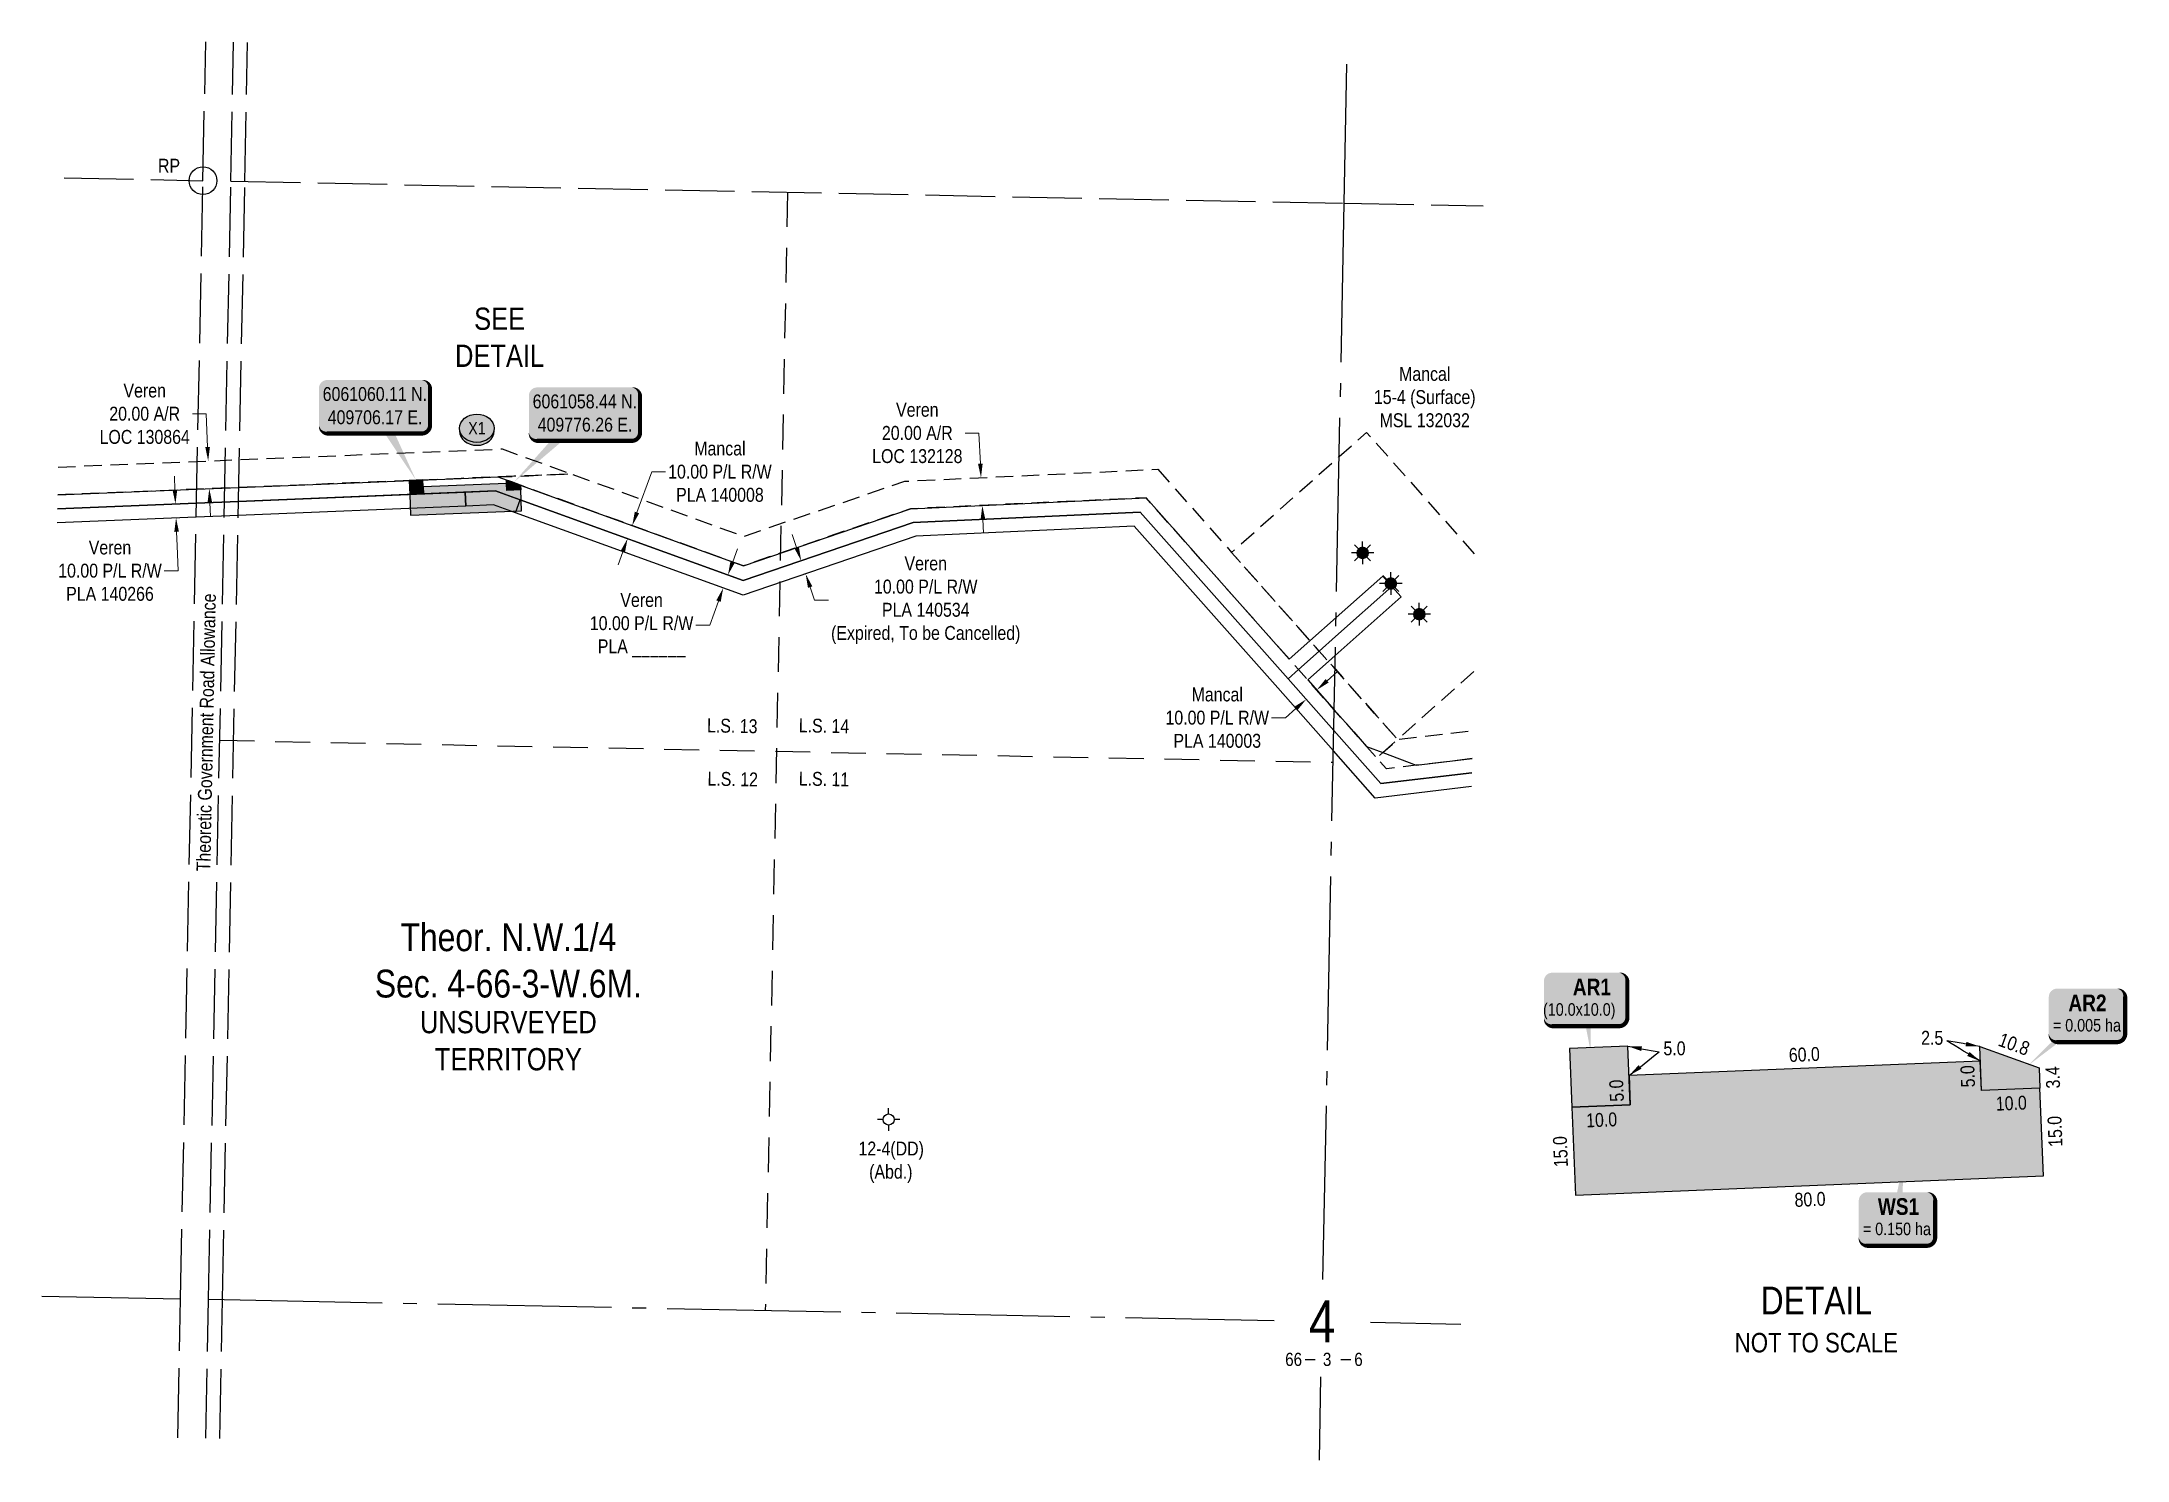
# Model space of a CAD drawing. Extents: x 406981 to 410938, y 6060355 to 6061409.
# Drawn here: x 409437 to 410938, y 6060355 to 6061376 of the extents above; entities that cross this region are included whole.
import ezdxf
from ezdxf.enums import TextEntityAlignment as Align

# ---------------------------------------------------------------- set-up
doc = ezdxf.new("R2010")
doc.units = 0
doc.header["$LTSCALE"] = 5
doc.header["$PDSIZE"] = 0.5
for name, pattern in [('foc-ACCESSROAD', [3.75, 2.5, -1.25]), ('foc-LSD', [8, 5, -3]), ('foc-QUARTERLINE', [33, 25, -3, 2, -3]), ('foc-UNSURVEYED', [12.5, 10, -2.5])]:
    doc.linetypes.add(name, pattern=pattern)
doc.layers.get('Defpoints').update_dxf_attribs({"color": 9})
for name, color, linetype in [('10', 1, 'Continuous'), ('35', 37, 'Continuous'), ('9', 3, 'Continuous'), ('C-AR', 13, 'foc-ACCESSROAD'), ('C-RW', 13, 'Continuous'), ('C-SYMBOL', 7, 'Continuous'), ('C-WS-S', 8, 'Continuous'), ('DETAIL-T', 7, 'Continuous'), ('F-RW', 190, 'Continuous'), ('F-WS', 190, 'foc-ACCESSROAD'), ('L-QSEC', 8, 'foc-QUARTERLINE'), ('L-ROAD-T', 7, 'Continuous'), ('L-SECLBL', 7, 'Continuous'), ('L-SECTION-LSD', 7, 'foc-LSD'), ('L-UNS-T', 3, 'Continuous'), ('L-USEC', 7, 'foc-UNSURVEYED'), ('P-CROSSINGS', 250, 'Continuous'), ('P-TEMP-BLOCKS', 250, 'Continuous'), ('P-TEMP-H', 41, 'Continuous'), ('P-TEMP_WORKSPACE', 46, 'Continuous')]:
    doc.layers.add(name, color=color, linetype=linetype)
for name, color, linetype, lineweight in [('C-AR-T', 13, 'Continuous', 9), ('C-RW-T', 13, 'Continuous', 9), ('F-RW-T', 190, 'Continuous', 9), ('F-WS-T', 190, 'Continuous', 9), ('P-TEMP-T', 46, 'Continuous', 18)]:
    doc.layers.add(name, color=color, linetype=linetype, lineweight=lineweight)
doc.styles.add('100L', font='ARIALN.TTF', dxfattribs={"height": 11})
doc.styles.add('175L', font='ARIALN.TTF', dxfattribs={"height": 20})
doc.styles.add('80', font='ARIALN.TTF', dxfattribs={"height": 10})
doc.styles.add('80CG', font='ARIALN.TTF', dxfattribs={"height": 10})
doc.styles.add('80L', font='ARIALN.TTF', dxfattribs={"height": 10})
doc.styles.add('BOLD', font='ARIALNB.TTF')
doc.styles.add('Crossing', font='ARIALN.TTF', dxfattribs={"height": 10})
doc.styles.add('SIMPLEX', font='ARIALN.TTF')
doc.dimstyles.new('Compass 5 000', dxfattribs={"dimscale": 5, "dimtxt": 9, "dimasz": 2, "dimexe": 0.2, "dimexo": 0.0625, "dimgap": 0.5, "dimtad": 0, "dimtih": 1, "dimtoh": 1, "dimzin": 0, "dimdsep": 46, "dimtxsty": '80CG', "dimcen": 0.1, "dimse1": 1, "dimse2": 1, "dimclrd": 256, "dimclrt": 256, "dimaunit": 1, "dimadec": 4, "dimazin": 0, "dimtfac": 0.06, "dimtofl": 0, "dimtmove": 0, "dimatfit": 1, "dimfxl": 0.2, "dimtolj": 1, "dimtzin": 0, "dimlwd": -1, "dimarcsym": 0})

msp = doc.modelspace()

# ---------------------------------------------------------------- texts
at = {"layer": 'C-SYMBOL', "color": 3, "insert": (409772.620369278, 6060741.425419301), "char_height": 19.99155999999998, "width": 190.4197453680762, "attachment_point": 2, "style": '175L'}
msp.add_mtext('Theor. N.W.1/4\\PSec. 4-66-3-W.6M.', dxfattribs=at)
at = {"layer": 'C-WS-S', "insert": (410023.8754564783, 6060584.462663942), "char_height": 9.99999999999999, "attachment_point": 1, "style": '80L'}
msp.add_mtext_dynamic_manual_height_columns('\\pi0.66392;12-4(DD)\\P\\pi8.3413;(Abd.)', width=46.49154160982262, gutter_width=50, heights=[0], dxfattribs=at)
at = {"layer": 'DETAIL-T', "color": 3, "attachment_point": 5, "style": '80CG'}
for s, insert, char_height, width in [('SEE\\PDETAIL', (409766.2960274696, 6061162.981716787), 15.99324799999999, 63.60927106663026), ('DETAIL\\P{\\H0.7x;NOT TO SCALE}', (410713.7970250492, 6060456.409724276), 19.99155999999999, 116.9255342739427)]:
    msp.add_mtext(s, dxfattribs=dict(at, insert=insert, char_height=char_height, width=width))
at = {"layer": 'F-WS-T', "insert": (410432.0051743323, 6061119.896702463), "char_height": 9.995779999999993, "width": 72.59322721336963, "attachment_point": 5, "style": '80CG'}
msp.add_mtext('\\A1;Mancal\\P15-4 (Surface)\\PMSL 132032', dxfattribs=at)
at = {"layer": 'L-ROAD-T', "style": '80L'}
msp.add_text('Theoretic Government Road Allowance', height=9.995779999999987, rotation=88.85439233536933, dxfattribs=at).set_placement((409555.1275462398, 6060878.760412729), align=Align.MIDDLE_CENTER)
at = {"layer": 'L-UNS-T', "color": 3, "insert": (409772.620369278, 6060656.932066199), "char_height": 15.99324799999998, "attachment_point": 5, "style": '80L'}
msp.add_mtext_dynamic_manual_height_columns('UNSURVEYED TERRITORY', width=126.4137517053206, gutter_width=47.5, heights=[0], dxfattribs=at)
at = {"layer": 'P-TEMP-T', "style": '80L'}
for s, p in [('5.0', (410611.7264253066, 6060651.560677403)), ('2.5', (410797.1528678408, 6060659.119063495))]:
    msp.add_text(s, height=9.995779999999996, dxfattribs=at).set_placement(p, align=Align.MIDDLE)
for s, rotation, p in [('10.8', 340.1300999999876, (410856.129170835, 6060654.557112163)), ('60.0', 2.335299999988374, (410705.135205964, 6060647.140623612)), ('5.0', 92.33530000000172, (410822.6979621496, 6060631.389471667)), ('3.4', 92.33530000000172, (410883.9214236569, 6060630.579735841)), ('5.0', 92.33530000000172, (410570.0220723004, 6060621.087017684)), ('10.0', 2.335299999988374, (410854.079027659, 6060612.119458673)), ('10.0', 2.335299999988374, (410559.2904948278, 6060600.099798425)), ('15.0', 92.33530000000172, (410885.5045449927, 6060591.768099263)), ('15.0', 92.33530000000172, (410529.6272920579, 6060577.250606842)), ('80.0', 2.335299999988374, (410709.2616731664, 6060542.934031236))]:
    msp.add_text(s, height=9.995779999999996, rotation=rotation, dxfattribs=at).set_placement(p, align=Align.MIDDLE)

# ---------------------------------------------------------------- blocks, each defined once
blk = doc.blocks.new('L-SECLBL')
at = {"layer": '9', "color": 7}
for p, q in [((-5.082139060913505, -27.83004804289613), (-12.28857354467345, -27.83004804289613)), ((20.70431141927111, -27.83004804289613), (13.49787693551116, -27.83004804289613))]:
    blk.add_line(p, q, dxfattribs=at)
at = {"layer": '10', "color": 2, "style": 'SIMPLEX'}
blk.add_attdef('SEC', text='', height=30, dxfattribs=at).set_placement((0, 0), align=Align.MIDDLE)
at = {"layer": '10', "color": 5, "style": '80L'}
blk.add_attdef('TWP', text='', height=9.5, dxfattribs=at).set_placement((-14.43410290347765, -27.36845155570791), align=Align.MIDDLE_RIGHT)
blk.add_attdef('RGE', text='', height=9.5, dxfattribs=at).set_placement((3.622123863462547, -27.36845155570791), align=Align.MIDDLE_CENTER)
blk.add_attdef('MER', text='', height=9.5, dxfattribs=at).set_placement((23.16775162027989, -27.36845155570791), align=Align.MIDDLE_LEFT)
blk = doc.blocks.new('RP')
at = {"layer": '35', "color": 3}
blk.add_circle((0, 0), 10, dxfattribs=at)
at = {"layer": '35', "color": 3, "style": '80'}
blk.add_attdef('RP_001', (-32.36089367917796, 5.754369554757101), '', height=10, dxfattribs=at)
blk = doc.blocks.new('Gabd.15d85efd0b')
for p, q in [((-0.8077887898243716, 0), (-1.615577579648743, 0)), ((0, 0.8077887898252811), (0, 1.615577579648743)), ((1.615577579648743, 0), (0.8077887898243716, 0)), ((0, -0.8077887898252811), (0, -1.615577579648743))]:
    blk.add_line(p, q)
blk.add_circle((0, 0), 0.8)
blk = doc.blocks.new('*D447')
at = {"layer": 'C-AR-T', "transparency": 16777216}
for p, q in [((409555.1993346071, 6061107.92030553), (409545.1993346069, 6061107.92030553)), ((409556.1742816667, 6061084.009110297), (409555.1993346071, 6061107.92030553)), ((409557.8035121195, 6061044.051199712), (409558.2109102602, 6061034.05950182))]:
    blk.add_line(p, q, dxfattribs=at)
for points in [[(409557.8395646485, 6061084.077009987), (409554.5089986848, 6061083.941210607), (409556.5816798074, 6061074.017412405)], [(409559.4687951013, 6061044.119099402), (409556.1382291375, 6061043.983300022), (409557.3961139788, 6061054.042897603)]]:
    blk.add_solid(points, dxfattribs=at)
at = {"layer": 'Defpoints', "color": 0, "transparency": 16777216}
for p in [(409556.5816798074, 6061074.017412405), (409712.1994274021, 6061080.362518284), (409713.0138615735, 6061060.388003482)]:
    blk.add_point(p, dxfattribs=at)
at = {"layer": 'C-AR-T', "transparency": 16777216, "insert": (409510.9087479765, 6061107.920305529), "char_height": 10, "attachment_point": 5, "style": '80CG'}
blk.add_mtext('\\A1;Veren\\P20.00 A/R\\PLOC 130864', dxfattribs=at)
blk = doc.blocks.new('*D448')
at = {"layer": 'C-AR-T', "transparency": 16777216}
for p, q in [((410111.1841923661, 6061094.103084965), (410101.1841923661, 6061094.103084965)), ((410112.2240970131, 6061072.002442539), (410111.1841923661, 6061094.103084965)), ((410114.1040670203, 6061032.048255374), (410114.574078417, 6061022.059307016))]:
    blk.add_line(p, q, dxfattribs=at)
for points in [[(410113.8889217394, 6061072.080777772), (410110.5592722869, 6061071.924107306), (410112.6941084098, 6061062.013494181)], [(410115.7688917466, 6061032.126590607), (410112.4392422941, 6061031.969920141), (410113.6340556236, 6061042.037203731)]]:
    blk.add_solid(points, dxfattribs=at)
at = {"layer": 'Defpoints', "color": 0, "transparency": 16777216}
for p in [(410112.0776252394, 6061061.984486711), (410112.6941084098, 6061062.013494181), (410113.0175724531, 6061042.008196261)]:
    blk.add_point(p, dxfattribs=at)
at = {"layer": 'C-AR-T', "transparency": 16777216, "insert": (410066.8697312477, 6061094.103084964), "char_height": 10, "attachment_point": 5, "style": '80CG'}
blk.add_mtext('\\A1;Veren\\P20.00 A/R\\PLOC 132128', dxfattribs=at)
blk = doc.blocks.new('*D449')
at = {"layer": 'Defpoints', "color": 0, "transparency": 16777216}
for p in [(409827.7292558295, 6061029.194232096), (409831.1291601718, 6061038.596011203), (409861.7374039844, 6061027.5273507)]:
    blk.add_point(p, dxfattribs=at)
at = {"layer": 'F-RW-T', "transparency": 16777216}
for p, q in [((409865.1381109902, 6061036.931349416), (409875.7400885846, 6061066.249071737)), ((409875.7400885846, 6061066.249071737), (409885.7400885846, 6061066.249071736)), ((409854.9367926361, 6061008.721572877), (409851.5360856301, 6060999.31757416))]:
    blk.add_line(p, q, dxfattribs=at)
for points in [[(409863.5707778707, 6061037.498133917), (409866.7054441096, 6061036.364564915), (409861.7374039844, 6061027.5273507)], [(409853.3694595166, 6061009.288357378), (409856.5041257555, 6061008.154788376), (409858.3374996418, 6061018.125571593)]]:
    blk.add_solid(points, dxfattribs=at)
at = {"layer": 'F-RW-T', "transparency": 16777216, "insert": (409924.826036742, 6061066.249071737), "char_height": 10, "attachment_point": 5, "style": '80CG'}
blk.add_mtext('\\A1;Mancal\\P10.00 P/L R/W\\PPLA 140008', dxfattribs=at)
blk = doc.blocks.new('*D450')
at = {"layer": 'C-RW-T', "transparency": 16777216}
for p, q in [((409532.6469995076, 6061053.034813163), (409532.2395987487, 6061063.026510947)), ((409533.8691643284, 6061023.060638426), (409534.2765650872, 6061013.068940641)), ((409535.0118695488, 6060995.035248262), (409534.2765650872, 6061013.068940641)), ((409525.0118695488, 6060995.035248262), (409535.0118695488, 6060995.035248262))]:
    blk.add_line(p, q, dxfattribs=at)
for points in [[(409534.3122824716, 6061053.10271329), (409530.9817165434, 6061052.966913037), (409533.0544002664, 6061043.043115377)], [(409535.5344472924, 6061023.128538553), (409532.2038813643, 6061022.9927383), (409533.4617635695, 6061033.052336211)]]:
    blk.add_solid(points, dxfattribs=at)
at = {"layer": 'Defpoints', "color": 0, "transparency": 16777216}
for p in [(409618.3944622978, 6061046.522764861), (409533.4617635695, 6061033.052336211), (409618.8018256009, 6061036.531985695)]:
    blk.add_point(p, dxfattribs=at)
at = {"layer": 'C-RW-T', "transparency": 16777216, "insert": (409485.9259213902, 6060995.035248263), "char_height": 10, "attachment_point": 5, "style": '80CG'}
blk.add_mtext('\\A1;Veren\\P10.00 P/L R/W\\PPLA 140266', dxfattribs=at)
blk = doc.blocks.new('GAS')
h = blk.add_hatch(color=255)
h.dxf.hatch_style = 1
edge = h.paths.add_edge_path()
edge.add_arc((0, 0), 0.9, 0, 360)
for p, q in [((-0.8077887898725749, 0), (-1.615577579628734, 0)), ((-0.5711929310346023, 0.5711929297831376), (-1.142385862069204, 1.142385861385264)), ((0, 0.8077887887338874), (0, 1.615577579286764)), ((0.5711929310309642, 0.5711929297831376), (1.142385862065566, 1.142385861385264)), ((1.615577579625096, 0), (0.8077887898689368, 0)), ((-0.5711929310346023, -0.5711929316021271), (-1.142385862069204, -1.142385863204253)), ((0, -0.8077887905528768), (0, -1.615577581105753)), ((1.142385862065566, -1.142385863204253), (0.5711929310309642, -0.5711929316021271))]:
    blk.add_line(p, q)
blk.add_circle((0, 0), 0.8000000000000003)
blk = doc.blocks.new('*D451')
at = {"layer": 'C-RW-T', "transparency": 16777216}
for p, q in [((409934.006122981, 6061001.39524764), (409937.4068698981, 6061010.799231924)), ((409923.804683151, 6060973.185509554), (409917.5511924399, 6060955.892917722)), ((409917.5511924399, 6060955.892917722), (409907.5511924396, 6060955.892917721))]:
    blk.add_line(p, q, dxfattribs=at)
for points in [[(409932.4387922669, 6061001.962038793), (409935.5734536948, 6061000.828456487), (409930.6053760638, 6060991.991263357)], [(409922.2373524369, 6060973.752300707), (409925.3720138648, 6060972.618718401), (409927.2054300681, 6060982.589493837)]]:
    blk.add_solid(points, dxfattribs=at)
at = {"layer": 'Defpoints', "color": 0, "transparency": 16777216}
for p in [(409794.2601148961, 6061030.66628311), (409797.6600608919, 6061040.06805263), (409927.2054300681, 6060982.589493837)]:
    blk.add_point(p, dxfattribs=at)
at = {"layer": 'C-RW-T', "transparency": 16777216, "insert": (409868.4652442816, 6060955.892917722), "char_height": 10, "attachment_point": 5, "style": '80CG'}
blk.add_mtext('\\A1;Veren\\P10.00 P/L R/W\\PPLA ______', dxfattribs=at)
blk = doc.blocks.new('*D452')
at = {"layer": 'C-RW-T', "transparency": 16777216}
for p, q in [((409980.0528900379, 6061011.671593951), (409976.8201311734, 6061021.134641564)), ((409989.7560378879, 6060983.268191796), (409992.9887967526, 6060973.805144182)), ((409992.9887967526, 6060973.805144182), (410002.9887967526, 6060973.805144181))]:
    blk.add_line(p, q, dxfattribs=at)
for points in [[(409981.6300646395, 6061012.210387095), (409978.4757154358, 6061011.132800806), (409983.2856489024, 6061002.208546339)], [(409991.3332124895, 6060983.80698494), (409988.1788632858, 6060982.729398651), (409986.5232790234, 6060992.731239408)]]:
    blk.add_solid(points, dxfattribs=at)
at = {"layer": 'Defpoints', "color": 0, "transparency": 16777216}
for p in [(410010.5558658936, 6061011.524576366), (410013.7934960146, 6061002.047269436), (409986.5232790234, 6060992.731239408)]:
    blk.add_point(p, dxfattribs=at)
at = {"layer": 'C-RW-T', "transparency": 16777216, "insert": (410072.9274052109, 6060973.805144182), "char_height": 10, "attachment_point": 5, "style": '80CG'}
blk.add_mtext('\\A1;Veren\\P10.00 P/L R/W\\PPLA 140534\\P(Expired, To be Cancelled)', dxfattribs=at)
blk = doc.blocks.new('*D453')
at = {"layer": 'Defpoints', "color": 0, "transparency": 16777216}
for p in [(410346.7546140524, 6060902.592507184), (410349.9031040831, 6060899.038905904), (410357.4025859274, 6060905.683445333)]:
    blk.add_point(p, dxfattribs=at)
at = {"layer": 'F-RW-T', "transparency": 16777216}
for p, q in [((410361.7389169033, 6060915.868596544), (410369.2237379104, 6060922.500146477)), ((410339.2697930452, 6060895.960957251), (410331.7849720381, 6060889.32940732)), ((410331.7849720381, 6060889.32940732), (410321.7849720386, 6060889.329407321))]:
    blk.add_line(p, q, dxfattribs=at)
for points in [[(410360.6336585809, 6060917.116066713), (410362.8441752251, 6060914.621126376), (410354.2540958961, 6060909.237046613)], [(410338.1645347229, 6060897.20842742), (410340.3750513671, 6060894.713487084), (410346.7546140524, 6060902.592507184)]]:
    blk.add_solid(points, dxfattribs=at)
at = {"layer": 'F-RW-T', "transparency": 16777216, "insert": (410282.6990238796, 6060889.329407321), "char_height": 10, "attachment_point": 5, "style": '80CG'}
blk.add_mtext('\\A1;Mancal\\P10.00 P/L R/W\\PPLA 140003', dxfattribs=at)
blk = doc.blocks.new('*U455')
h = blk.add_hatch(color=254)
edge = h.paths.add_edge_path()
edge.add_line((-33.99999999999998, -20), (33.99999999999998, -20))
edge.add_arc((33.99999999999999, -13.99999999999999), 6.000000000000007, 269.9999999999999, 359.9999999999999)
edge.add_line((39.99999999999999, -14), (39.99999999999999, 12.5))
edge.add_arc((33.99999999999999, 12.49999999999999), 6.000000000000007, 6.785183320455494e-14, 90.00000000000007)
edge.add_line((33.99999999999998, 18.5), (-33.99999999999998, 18.5))
edge.add_arc((-33.99999999999999, 12.49999999999999), 6.000000000000007, 89.99999999999993, 179.9999999999999)
edge.add_line((-39.99999999999999, 12.5), (-39.99999999999999, -14))
edge.add_arc((-33.99999999999999, -13.99999999999999), 6.000000000000007, 180, 270.0000000000001)
at = {"color": 1, "flags": 128}
blk.add_lwpolyline([(-33.99999999999998, -20, 3, 3, 0), (33.99999999999998, -20, 3, 3, 0.4142135623730951), (39.99999999999999, -14, 3, 3, 0), (39.99999999999999, 12.5, 3, 0, 0.4142135623730951), (33.99999999999998, 18.5, 0, 0, 0), (-33.99999999999998, 18.5, 0, 0, 0.4142135623730951), (-39.99999999999999, 12.5, 0, 0, 0), (-39.99999999999999, -14, 0, 3, 0.4142135623730951)], format="xyseb", close=True, dxfattribs=at)
at = {"color": 254, "flags": 128}
blk.add_lwpolyline([(29.90616914716862, -53.64418373067201, 0, 10, 0), (0, 0, 5, 5, 0)], format="xyseb", dxfattribs=at)
at = {"color": 1, "style": '80'}
blk.add_attdef('ENTER_TEXT_001', (-35.98567530695772, -4.996589358799454), '', height=10, dxfattribs=at)
blk = doc.blocks.new('*U456')
h = blk.add_hatch(color=254)
edge = h.paths.add_edge_path()
edge.add_line((-33.99999999999998, -20), (33.99999999999998, -20))
edge.add_arc((33.99999999999999, -13.99999999999999), 6.000000000000007, 269.9999999999999, 359.9999999999999)
edge.add_line((39.99999999999999, -14), (39.99999999999999, 12.5))
edge.add_arc((33.99999999999999, 12.49999999999999), 6.000000000000007, 6.785183320455494e-14, 90.00000000000007)
edge.add_line((33.99999999999998, 18.5), (-33.99999999999998, 18.5))
edge.add_arc((-33.99999999999999, 12.49999999999999), 6.000000000000007, 89.99999999999993, 179.9999999999999)
edge.add_line((-39.99999999999999, 12.5), (-39.99999999999999, -14))
edge.add_arc((-33.99999999999999, -13.99999999999999), 6.000000000000007, 180, 270.0000000000001)
at = {"color": 1, "flags": 128}
blk.add_lwpolyline([(-33.99999999999998, -20, 3, 3, 0), (33.99999999999998, -20, 3, 3, 0.4142135623730951), (39.99999999999999, -14, 3, 3, 0), (39.99999999999999, 12.5, 3, 0, 0.4142135623730951), (33.99999999999998, 18.5, 0, 0, 0), (-33.99999999999998, 18.5, 0, 0, 0.4142135623730951), (-39.99999999999999, 12.5, 0, 0, 0), (-39.99999999999999, -14, 0, 3, 0.4142135623730951)], format="xyseb", close=True, dxfattribs=at)
at = {"color": 254, "flags": 128}
blk.add_lwpolyline([(-51.11093644678137, -50.00807125413121, 0, 9.999999999999998, 0), (0, 0, 4.999999999999999, 4.999999999999999, 0)], format="xyseb", dxfattribs=at)
at = {"color": 1, "style": '80'}
blk.add_attdef('ENTER_TEXT_001', (-35.98567530695772, -4.996589358799454), '', height=10, dxfattribs=at)
blk = doc.blocks.new('xing2')
h = blk.add_hatch(color=50)
h.dxf.hatch_style = 1
edge = h.paths.add_edge_path()
edge.add_ellipse((0, 0), major_axis=(-12.5, 0), ratio=0.8162973455633619, start_angle=0, end_angle=360)
h = blk.add_hatch(color=250)
h.dxf.hatch_style = 1
edge = h.paths.add_edge_path()
edge.add_ellipse((0, -2.047489049626165), major_axis=(-12.5, 0), ratio=0.8162973455633619, start_angle=0, end_angle=180)
edge.add_line((12.5, -2.047489049626165), (12.5, 0))
edge.add_ellipse((0, 0), major_axis=(-12.5, 0), ratio=0.8162973455633619, start_angle=0, end_angle=180, ccw=False)
edge.add_line((-12.5, 0), (-12.5, -2.047489049626165))
at = {"color": 250}
blk.add_ellipse((0, 0), major_axis=(-12.5, 0), ratio=0.8162973455633619, dxfattribs=at)
blk.add_ellipse((0, -2.047489049626165), major_axis=(-12.5, 0), ratio=0.8162973455633619, start_param=0, end_param=3.141592653589793, dxfattribs=at)
at = {"color": 250, "style": 'Crossing'}
blk.add_attdef('CROSSING', text='', height=9, dxfattribs=at).set_placement((0.08916442567715421, 0.0199513138486509), align=Align.MIDDLE_CENTER)
at = {"color": 250, "style": 'Crossing', "flags": 1}
for tag, p in [('OWNER', (0.08916442567715421, -12.49201765665748)), ('DESCRIPTION', (0.08916442567715421, -25.770021277247)), ('LOCATION', (0.08916442567715421, -39.30337514164421)), ('DWG_REF', (0.08916442567715421, -52.83672900604233))]:
    blk.add_attdef(tag, text='', height=9, dxfattribs=at).set_placement(p, align=Align.MIDDLE_CENTER)
blk = doc.blocks.new('*U475')
at = {"true_color": 0xff8aff}
h = blk.add_hatch(color=211, dxfattribs=at)
edge = h.paths.add_edge_path()
edge.add_line((-23.99999999999998, -20), (23.99999999999998, -20))
edge.add_arc((23.99999999999998, -14), 6, 270, 360)
edge.add_line((29.99999999999998, -14), (29.99999999999998, 12.5))
edge.add_arc((23.99999999999998, 12.5), 6, 0, 90)
edge.add_line((23.99999999999998, 18.5), (-23.99999999999998, 18.5))
edge.add_arc((-23.99999999999998, 12.5), 6, 90, 180)
edge.add_line((-29.99999999999998, 12.5), (-29.99999999999998, -14))
edge.add_arc((-23.99999999999998, -14), 6, 180, 270)
at = {"color": 250, "flags": 128}
blk.add_lwpolyline([(-23.99999999999998, -20, 3, 3, 0), (23.99999999999998, -20, 3, 3, 0.414213562373095), (29.99999999999998, -14, 3, 3, 0), (29.99999999999998, 12.5, 3, 0, 0.414213562373095), (23.99999999999998, 18.5, 0, 0, 0), (-23.99999999999998, 18.5, 0, 0, 0.414213562373095), (-29.99999999999998, 12.5, 0, 0, 0), (-29.99999999999998, -14, 0, 3, 0.414213562373095)], format="xyseb", close=True, dxfattribs=at)
at = {"flags": 128}
blk.add_lwpolyline([(3.59625545843247, -38.11359029437813, 0, 7.499999999999999, 0), (-3.398394867633905e-15, 0, 0, 0, 0)], format="xyseb", dxfattribs=at)
at = {"color": 250}
for tag, p, height, style in [('TEMP_AREA_W1_001', (-9.212824010914055, 2.244292974654144), 12, 'BOLD'), ('ENTER_TEXT_001', (-30.65893587994544, -12.47010782646594), 9, '80')]:
    blk.add_attdef(tag, p, '', height=height, dxfattribs=dict(at, style=style))
blk = doc.blocks.new('*U454')
at = {"true_color": 0xff8aff}
h = blk.add_hatch(color=211, dxfattribs=at)
edge = h.paths.add_edge_path()
edge.add_line((-21.49999999999998, -20), (21.49999999999998, -20))
edge.add_arc((21.49999999999998, -14), 6, 270, 360)
edge.add_line((27.49999999999998, -14), (27.49999999999998, 12.5))
edge.add_arc((21.49999999999998, 12.5), 6, 0, 90)
edge.add_line((21.49999999999998, 18.5), (-21.49999999999998, 18.5))
edge.add_arc((-21.49999999999998, 12.5), 6, 90, 180)
edge.add_line((-27.49999999999998, 12.5), (-27.49999999999998, -14))
edge.add_arc((-21.49999999999998, -14), 6, 180, 270)
at = {"flags": 128}
blk.add_lwpolyline([(4.550646937575363, 39.57006677438104, 0, 7.499999999999998, 0), (-3.398394867633905e-15, 0, 0, 0, 0)], format="xyseb", dxfattribs=at)
at = {"color": 250, "flags": 128}
blk.add_lwpolyline([(-21.49999999999998, -20, 3, 3, 0), (21.49999999999998, -20, 3, 3, 0.414213562373095), (27.49999999999998, -14, 3, 3, 0), (27.49999999999998, 12.5, 3, 0, 0.414213562373095), (21.49999999999998, 18.5, 0, 0, 0), (-21.49999999999998, 18.5, 0, 0, 0.414213562373095), (-27.49999999999998, 12.5, 0, 0, 0), (-27.49999999999998, -14, 0, 3, 0.414213562373095)], format="xyseb", close=True, dxfattribs=at)
at = {"color": 250}
for tag, p, height, style in [('TEMP_AREA_W1_001', (-9.212824010914055, 2.244292974654144), 12, 'BOLD'), ('ENTER_TEXT_001', (-30.65893587994544, -12.47010782646594), 9, '80')]:
    blk.add_attdef(tag, p, '', height=height, dxfattribs=dict(at, style=style))
blk = doc.blocks.new('*U476')
at = {"true_color": 0xff8aff}
h = blk.add_hatch(color=211, dxfattribs=at)
edge = h.paths.add_edge_path()
edge.add_line((-21.49999999999998, -20), (21.49999999999998, -20))
edge.add_arc((21.49999999999998, -14), 6, 270, 360)
edge.add_line((27.49999999999998, -14), (27.49999999999998, 12.5))
edge.add_arc((21.49999999999998, 12.5), 6, 0, 90)
edge.add_line((21.49999999999998, 18.5), (-21.49999999999998, 18.5))
edge.add_arc((-21.49999999999998, 12.5), 6, 90, 180)
edge.add_line((-27.49999999999998, 12.5), (-27.49999999999998, -14))
edge.add_arc((-21.49999999999998, -14), 6, 180, 270)
at = {"color": 250, "flags": 128}
blk.add_lwpolyline([(-21.49999999999998, -20, 3, 3, 0), (21.49999999999998, -20, 3, 3, 0.414213562373095), (27.49999999999998, -14, 3, 3, 0), (27.49999999999998, 12.5, 3, 0, 0.414213562373095), (21.49999999999998, 18.5, 0, 0, 0), (-21.49999999999998, 18.5, 0, 0, 0.414213562373095), (-27.49999999999998, 12.5, 0, 0, 0), (-27.49999999999998, -14, 0, 3, 0.414213562373095)], format="xyseb", close=True, dxfattribs=at)
at = {"flags": 128}
blk.add_lwpolyline([(-43.04540236759258, -37.33867938246048, 0, 7.499999999999998, 0), (-3.398394867633905e-15, 3.944304526105059e-31, 0, 0, 0)], format="xyseb", dxfattribs=at)
at = {"color": 250}
for tag, p, height, style in [('TEMP_AREA_W1_001', (-9.212824010914055, 2.244292974654144), 12, 'BOLD'), ('ENTER_TEXT_001', (-30.65893587994544, -12.47010782646594), 9, '80')]:
    blk.add_attdef(tag, p, '', height=height, dxfattribs=dict(at, style=style))

# ---------------------------------------------------------------- dimensions: what is measured, and where the dimension line sits
at = {"layer": 'C-AR-T'}
for base, p1, p2, angle, text, picture, middle in [((409556.5816798074, 6061074.017412405), (409713.0138615734, 6061060.388003482), (409712.1994274021, 6061080.362518284), 92.33486558384564, 'Veren\\P20.00 A/R\\PLOC 130864', '*D447', (409510.9087479765, 6061107.920305529)), ((410112.6941084098, 6061062.013494181), (410113.0175724531, 6061042.00819626), (410112.0776252393, 6061061.984486711), 92.69395943133944, 'Veren\\P20.00 A/R\\PLOC 132128', '*D448', (410066.8697312477, 6061094.103084964))]:
    dim = msp.add_linear_dim(base=base, p1=p1, p2=p2, angle=angle, text=text, dimstyle='Compass 5 000', dxfattribs=at)
    dim.commit()
    dim.dimension.update_dxf_attribs({"geometry": picture, "text_midpoint": middle, "dimtype": 161})
at = {"layer": 'C-RW-T'}
dim = msp.add_linear_dim(base=(409533.4617635695, 6061033.052336211), p1=(409618.394462298, 6061046.522764862), p2=(409618.8018256011, 6061036.531985695), angle=272.33488059629667, text='Veren\\P10.00 P/L R/W\\PPLA 140266', dimstyle='Compass 5 000', override={"dimtmove": 1}, dxfattribs=at)
dim.commit()
dim.dimension.update_dxf_attribs({"geometry": '*D450', "text_midpoint": (409521.6415118953, 6060995.035248263), "dimtype": 161})
dim = msp.add_linear_dim(base=(409927.2054300681, 6060982.589493837), p1=(409797.6600608917, 6061040.068052629), p2=(409794.2601148961, 6061030.66628311), angle=250.11857524294635, text='Veren\\P10.00 P/L R/W\\PPLA ______', dimstyle='Compass 5 000', dxfattribs=at)
dim.commit()
dim.dimension.update_dxf_attribs({"geometry": '*D451', "text_midpoint": (409868.4652442816, 6060955.892917722), "dimtype": 161})
at = {"layer": 'F-RW-T'}
dim = msp.add_linear_dim(base=(409861.7374039844, 6061027.5273507), p1=(409827.7292558294, 6061029.194232097), p2=(409831.1291601718, 6061038.596011203), angle=70.1188184117052, text='Mancal\\P10.00 P/L R/W\\PPLA 140008', dimstyle='Compass 5 000', dxfattribs=at)
dim.commit()
dim.dimension.update_dxf_attribs({"geometry": '*D449', "text_midpoint": (409924.826036742, 6061066.249071737), "dimtype": 161})
dim = msp.add_aligned_dim(p1=(410357.4025859267, 6060905.683445334), p2=(410349.903104083, 6060899.038905904), distance=-4.747743835619883, text='Mancal\\P10.00 P/L R/W\\PPLA 140003', dimstyle='Compass 5 000', dxfattribs=at)
dim.commit()
dim.dimension.update_dxf_attribs({"geometry": '*D453', "text_midpoint": (410282.6990238796, 6060889.329407321)})

# ---------------------------------------------------------------- hatches: boundary and pattern name
at = {"layer": 'P-TEMP-H'}
h = msp.add_hatch(color=256, dxfattribs=at)
h.dxf.hatch_style = 1
h.paths.add_polyline_path([(409701.5792229266, 6061049.91444074), (409711.5667048954, 6061050.321652892), (409711.1592750371, 6061060.312392709), (409701.1717965227, 6061059.905095849)])
h = msp.add_hatch(color=256, dxfattribs=at)
h.dxf.hatch_style = 1
h.paths.add_polyline_path([(409771.1855398067, 6061060.269861478), (409781.3392756617, 6061056.600299955), (409781.4790724384, 6061053.172290951), (409771.491593924, 6061052.764994091)])
h = msp.add_hatch(color=256, dxfattribs=at)
h.dxf.hatch_style = 1
h.paths.add_polyline_path([(409701.5792229266, 6061049.91444074), (409702.1903983449, 6061034.930022495), (409782.0901852196, 6061038.191080014), (409781.4790724384, 6061053.172290951), (409771.491593924, 6061052.764994091), (409771.2879454941, 6061057.758733349), (409711.3630564655, 6061055.31539215), (409711.5667048954, 6061050.321652892)])
h = msp.add_hatch(color=256, dxfattribs=at)
h.dxf.hatch_style = 1
h.paths.add_polyline_path([(410537.8268728365, 6060609.228763101), (410579.9395231014, 6060610.945790778), (410578.2215774587, 6060653.072177901), (410536.1089417591, 6060651.354793053)])
h = msp.add_hatch(color=256, dxfattribs=at)
h.dxf.hatch_style = 1
h.paths.add_polyline_path([(410537.8268728365, 6060609.228763101), (410540.4039204567, 6060546.046314619), (410877.3048321584, 6060559.796704881), (410874.7280486497, 6060622.965629612), (410832.6154129506, 6060621.248244761), (410831.756720526, 6060642.304562609), (410579.0808306767, 6060632.002108626), (410579.9395231014, 6060610.945790778)])
h = msp.add_hatch(color=256, dxfattribs=at)
h.dxf.hatch_style = 1
h.paths.add_polyline_path([(410831.3249225102, 6060652.892843125), (410874.1385894868, 6060637.419978037), (410874.7280486497, 6060622.965629612), (410832.6154129506, 6060621.248244761)])

# ---------------------------------------------------------------- linework, layer by layer
at = {"layer": 'C-AR', "flags": 128}
msp.add_lwpolyline([(409448.7233451952, 6061069.619772593), (409548.7822768642, 6061073.699961906), (409578.9752370311, 6061074.9304798), (409768.1185678807, 6061082.642546576), (409781.8197537371, 6061077.692368419), (409791.224138797, 6061074.294959912), (409817.8824316951, 6061064.664373334), (409787.2948238943, 6061063.417107078), (409776.5034390027, 6061062.97660102), (409764.9942717652, 6061062.508091435), (409738.5497092903, 6061061.429090081), (409578.5746587462, 6061054.906969373), (409548.3820129193, 6061053.675643099), (409448.3229243751, 6061049.59594276)], dxfattribs=at)
at = {"layer": 'C-RW'}
msp.add_lwpolyline([(409448.1226432104, 6061039.580489621), (409548.1818092816, 6061043.659881727), (409578.3745198306, 6061044.891107255), (409741.5291583805, 6061051.543103511), (409741.9347829663, 6061041.552599945), (409578.174385141, 6061034.875445394), (409547.9816058694, 6061033.644120496), (409447.9223490044, 6061029.564384324)], dxfattribs=at)
at = {"layer": 'F-RW'}
for points in [[(409448.3229243751, 6061049.59594276), (409548.3820129193, 6061053.675643099), (409578.5746587462, 6061054.906969373), (409738.5497092903, 6061061.429090081), (409764.9942717652, 6061062.508091435), (409775.0244133841, 6061058.88205501), (409784.4288775344, 6061055.483931236), (409941.708300706, 6060998.607994483), (410061.892724162, 6061039.631482525), (410231.4782384738, 6061047.515246185), (410334.4940345272, 6060931.483919892), (410349.413476736, 6060944.736057969), (410368.167768784, 6060961.395863437), (410401.7579045848, 6060991.232023314), (410408.3884484146, 6060983.752406128), (410367.8982087279, 6060947.786604395), (410356.0515689932, 6060937.263321727), (410341.1342399386, 6060924.01262142), (410333.6595059489, 6060917.372542195), (410227.2537873013, 6061037.269824549), (410063.8545151384, 6061029.724915084), (409941.6539134042, 6060987.996046261), (409781.0318346308, 6061046.081261448), (409771.6277587132, 6061049.479383979), (409763.4418035861, 6061052.436717607), (409578.3745198306, 6061044.891107255), (409548.1818092816, 6061043.659881727), (409448.1226432104, 6061039.580489621)], [(410465.9338138374, 6060849.803660223), (410400.4345581752, 6060842.006994422), (410366.559884647, 6060880.238923647), (410333.6595059489, 6060917.372542195), (410341.1342399386, 6060924.01262142), (410356.0515689932, 6060937.263321727), (410367.8982087279, 6060947.786604395), (410408.3922296793, 6060983.755934861), (410415.01978192, 6060976.273484452), (410367.6290355571, 6060934.196857451), (410362.6791173527, 6060929.801715713), (410347.7610283134, 6060916.556714339), (410366.8527716015, 6060895.025996081), (410380.9291417766, 6060879.152935139), (410390.1739243495, 6060868.662170647), (410401.7823150607, 6060864.247942426), (410425.8291150708, 6060855.104449968), (410466.1339075799, 6060859.901418881)]]:
    msp.add_lwpolyline(points, dxfattribs=at)
at = {"layer": 'F-WS', "flags": 128}
for points in [[(410467.3749437451, 6060922.53048225), (410412.4712701547, 6060873.745817496), (410395.8760473734, 6060892.429106748), (410367.435898635, 6060924.445940262), (410362.6791173527, 6060929.801715713), (410356.0515689932, 6060937.263321727), (410349.413476736, 6060944.736057969), (410292.9906306369, 6061008.256772222), (410370.4606417772, 6061077.093663312), (410390.1223155386, 6061094.564199576), (410469.0238887175, 6061005.744720507)], [(410466.1339075799, 6060859.901418881), (410425.8291150708, 6060855.104449968), (410404.4568357586, 6060852.665178803), (410397.506900786, 6060860.449116128), (410401.7823150607, 6060864.247942426), (410412.4712701547, 6060873.745817496), (410466.5351267244, 6060880.148999027)]]:
    msp.add_lwpolyline(points, dxfattribs=at)
at = {"layer": 'L-QSEC'}
for p, q in [((410374.0726277157, 6061259.358316532), (410376.0536124653, 6061359.297156039)), ((410358.7316297567, 6060485.177633995), (410374.0726277157, 6061259.358316532)), ((409436.8006758941, 6060473.403269237), (409536.7390200893, 6060471.429267116)), ((409556.8465993976, 6060471.031670161), (410323.6164664484, 6060455.877596456)), ((410392.8560223376, 6060454.509178919), (410458.075251552, 6060453.220217199)), ((410356.1571862407, 6060355.258808395), (410357.345387856, 6060415.221187631))]:
    msp.add_line(p, q, dxfattribs=at)
at = {"layer": 'L-SECTION-LSD'}
for p, q in [((409973.4981993338, 6061267.276040092), (409957.4907988909, 6060463.113529414)), ((409564.8871378803, 6060873.113063994), (410366.1050778865, 6060857.277357946))]:
    msp.add_line(p, q, dxfattribs=at)
at = {"layer": 'L-USEC'}
for p, q in [((409552.8200757085, 6061275.590987339), (409554.8191192087, 6061375.529809996)), ((409572.9275628989, 6061275.188783865), (409574.9267014863, 6061375.132360269)), ((409582.981306494, 6061274.987682132), (409584.9804926254, 6061374.933635406)), ((409452.8816937781, 6061277.566163567), (409552.8200757085, 6061275.590987339)), ((409536.7390200893, 6060471.429267116), (409552.8200757085, 6061275.590987339)), ((409556.8465094428, 6060471.027171807), (409572.9275650622, 6061275.18889203)), ((409566.9002541196, 6060470.826124154), (409582.9813097389, 6061274.987844377)), ((409572.9276581531, 6061275.193545936), (410374.0726277157, 6061259.358316532)), ((410374.0726277157, 6061259.358316532), (410474.0102679222, 6061257.383043329)), ((409534.7409854287, 6060371.492168094), (409536.7390200893, 6060471.429267116)), ((409554.8485690731, 6060371.094788984), (409556.8465111984, 6060471.027259608)), ((409564.9023608952, 6060370.896099431), (409566.9002567527, 6060470.826255857))]:
    msp.add_line(p, q, dxfattribs=at)
at = {"layer": 'P-TEMP_WORKSPACE'}
for points in [[(409701.5792229266, 6061049.91444074), (409711.5667048954, 6061050.321652892), (409711.1592750371, 6061060.312392709), (409701.1717965227, 6061059.905095849)], [(409701.5792229266, 6061049.91444074), (409702.1903983449, 6061034.930022495), (409782.0901852196, 6061038.191080014), (409781.4790724384, 6061053.172290951), (409771.491593924, 6061052.764994091), (409771.2879454941, 6061057.758733349), (409711.3630564655, 6061055.31539215), (409711.5667048954, 6061050.321652892)], [(410537.8268728365, 6060609.228763101), (410579.9395231014, 6060610.945790778), (410578.2215774587, 6060653.072177901), (410536.1089417591, 6060651.354793053)], [(410537.8268728365, 6060609.228763101), (410540.4039204567, 6060546.046314619), (410877.3048321584, 6060559.796704881), (410874.7280486497, 6060622.965629612), (410832.6154129506, 6060621.248244761), (410831.756720526, 6060642.304562609), (410579.0808306767, 6060632.002108626), (410579.9395231014, 6060610.945790778)]]:
    msp.add_lwpolyline(points, close=True, dxfattribs=at)
for points in [[(409771.1855398067, 6061060.269861478), (409781.3392756617, 6061056.600299955), (409781.4790724384, 6061053.172290951), (409771.491593924, 6061052.764994091), (409771.1855398067, 6061060.269861478)], [(410831.3249225102, 6060652.892843125), (410874.1385894868, 6060637.419978037), (410874.7280486497, 6060622.965629612), (410832.6154129506, 6060621.248244761), (410831.3249225102, 6060652.892843125)]]:
    msp.add_lwpolyline(points, dxfattribs=at)

# ---------------------------------------------------------------- block references
at = {"layer": '35', "color": 3, "xscale": 0.999578, "yscale": 0.999578, "zscale": 0.999578}
msp.add_blockref('RP', (409552.82, 6061275.591), dxfattribs=at).add_auto_attribs({'RP_001': 'RP'})
at = {"layer": 'C-WS-S', "color": 3, "xscale": 4.999999999999995, "yscale": 4.999999999999995, "zscale": 4.999999999999995}
for p in [(410387.2601851508, 6061007.893632767), (410407.6206877925, 6060985.848321815), (410428.0458592334, 6060963.803070643)]:
    msp.add_blockref('GAS', p, dxfattribs=at)
at = {"layer": 'C-WS-S', "xscale": 4.999999999999995, "yscale": 4.999999999999995, "zscale": 4.999999999999995}
msp.add_blockref('Gabd.15d85efd0b', (410046.2200878193, 6060600.33490376), dxfattribs=at)
at = {"layer": 'DETAIL-T', "color": 2}
ref = msp.add_blockref('*U455', (409676.2719870361, 6061113.730290166), dxfattribs=dict(at, xscale=0.999578, yscale=0.999578, zscale=0.999578))
ref.add_attrib('ENTER_TEXT_001', '6061060.11 N.', (409638.9923641507, 6061117.14744688), dxfattribs={"layer": '0', "color": 1, "height": 9.995779999999993, "style": '80'})
ref.add_attrib('ENTER_TEXT_002', '409706.17 E.', (409642.6299825886, 6061100.446903124), dxfattribs={"layer": '0', "color": 1, "height": 9.995779999999993, "style": '80'})
ref = msp.add_blockref('*U456', (409827.3517753659, 6061108.422048566), dxfattribs=dict(at, xscale=0.999578, yscale=0.999578, zscale=0.999578))
ref.add_attrib('ENTER_TEXT_001', '6061058.44 N.', (409790.0721524805, 6061111.83920528), dxfattribs={"layer": '0', "color": 1, "height": 9.995779999999993, "style": '80'})
ref.add_attrib('ENTER_TEXT_002', '409776.26 E.', (409793.7097709184, 6061095.138661523), dxfattribs={"layer": '0', "color": 1, "height": 9.995779999999993, "style": '80'})
at = {"layer": 'L-SECLBL', "color": 3, "xscale": 0.999578, "yscale": 0.999578, "zscale": 0.999578}
msp.add_blockref('L-SECLBL', (410358.1375070469, 6060455.195339088), dxfattribs=at).add_auto_attribs({'SEC': '4', 'TWP': '66', 'RGE': '3', 'MER': '6'})
at = {"layer": 'P-CROSSINGS', "color": 5, "xscale": 0.999578, "yscale": 0.999578, "zscale": 0.999578}
msp.add_blockref('xing2', (409749.9117172679, 6061097.518404789), dxfattribs=at).add_auto_attribs({'CROSSING': 'X1'})
at = {"layer": 'P-TEMP-BLOCKS', "xscale": 0.999578, "yscale": 0.999578, "zscale": 0.999578}
msp.add_blockref('*U475', (410547.7684990276, 6060687.452100107), dxfattribs=at).add_auto_attribs({'TEMP_AREA_W1_001': 'AR1', 'ENTER_TEXT_001': '(10.0x10.0)'})
at = {"layer": 'P-TEMP-BLOCKS'}
ref = msp.add_blockref('*U476', (410908.5577565492, 6060675.989808879), dxfattribs=dict(at, xscale=0.999578, yscale=0.999578, zscale=0.999578))
ref.add_attrib('TEMP_AREA_W1_001', 'AR2', (410895.1636840854, 6060678.233154762), dxfattribs={"layer": '0', "color": 250, "height": 11.99493599999999, "style": 'BOLD'})
ref.add_attrib('ENTER_TEXT_001', '= 0.005 ha', (410883.9992296707, 6060663.641558143), dxfattribs={"layer": '0', "color": 250, "height": 8.996201999999997, "style": '80'})
ref = msp.add_blockref('*U454', (410771.8221171331, 6060529.510917551), dxfattribs=dict(at, xscale=0.999578, yscale=0.999578, zscale=0.999578))
ref.add_attrib('TEMP_AREA_W1_001', 'WS1', (410758.031213567, 6060531.774718645), dxfattribs={"layer": '0', "color": 250, "height": 11.99493599999999, "style": 'BOLD'})
ref.add_attrib('ENTER_TEXT_001', '= 0.150 ha', (410747.2635902546, 6060517.162666815), dxfattribs={"layer": '0', "color": 250, "height": 8.996201999999997, "style": '80'})

msp.set_redraw_order([(e.dxf.handle, doc.entitydb.next_handle()) for e in msp.query("TEXT MTEXT ATTDEF DIMENSION ARC_DIMENSION")])  # texts and dimensions are drawn at this point

# ---------------------------------------------------------------- leaders
at = {"layer": 'P-TEMP-T', "path_type": 1}
for points in [[(410578.2215774587, 6060653.072177901), (410600.606066719, 6060648.937990618)], [(410831.756720526, 6060642.304562609), (410807.6850985197, 6060656.900828858)], [(410831.3249225102, 6060652.892843125), (410807.6850985197, 6060656.900828858)], [(410579.0808306767, 6060632.002108626), (410600.606066719, 6060648.937990618)]]:
    msp.add_leader(points, dimstyle='Compass 5 000', override={"dimgap": 0.5, "dimtad": 0}, dxfattribs=at)

# ---------------------------------------------------------------- next in the draw order: texts
at = {"layer": 'L-SECTION-LSD', "char_height": 9.99577999999999, "attachment_point": 1, "rotation": 358.867722550476, "style": '100L', "bg_fill": 3, "box_fill_scale": 1.5, "bg_fill_color": 256, "bg_fill_transparency": 0}
for s, width, insert in [('\\pi1.9035;L.S. 13', 36.83421864050455, (409913.7628336788, 6060888.879679686)), ('L.S. 14', 36.99819901892081, (409981.6935553527, 6060888.879679686)), ('\\pi2.2424;L.S. 12', 37.11172389628592, (409913.7628336788, 6060850.611124299)), ('L.S. 11', 36.44949544498949, (409981.6935553527, 6060850.611124299))]:
    msp.add_mtext_dynamic_manual_height_columns(s, width=width, gutter_width=55, heights=[0], dxfattribs=dict(at, insert=insert))

# ---------------------------------------------------------------- next in the draw order: linework, layer by layer
at = {"layer": 'C-AR', "flags": 128}
msp.add_lwpolyline([(410239.9089759437, 6061067.999353298), (410292.9906306369, 6061008.256772222), (410349.413476736, 6060944.736057969), (410356.0515689932, 6060937.263321727), (410362.6791173527, 6060929.801715713), (410367.435898635, 6060924.445940262), (410395.8760473734, 6060892.429106748), (410412.4712701547, 6060873.745817496), (410401.7823150607, 6060864.247942426), (410397.506900786, 6060860.449116128), (410390.1739243495, 6060868.662170647), (410380.9291417766, 6060879.152935139), (410366.8527716015, 6060895.025996081), (410347.7610283134, 6060916.556714339), (410341.1342399386, 6060924.01262142), (410334.4940345272, 6060931.483919892), (410231.4782384738, 6061047.515246185), (410061.892724162, 6061039.631482525), (409941.708300706, 6060998.607994483), (409784.4288775344, 6061055.483931236), (409775.0244133841, 6061058.88205501), (409764.9942717652, 6061062.508091435), (409776.5034390027, 6061062.97660102), (409787.2948238943, 6061063.417107078), (409817.8824316951, 6061064.664373334), (409831.9823246648, 6061059.570668301), (409941.8265052811, 6061019.827699758), (410057.9706748694, 6061059.438584741), (410239.9089759437, 6061067.999353298)], close=True, dxfattribs=at)
at = {"layer": 'C-RW'}
for points in [[(409777.6344307233, 6061036.678601133), (409761.8895833479, 6061042.369328517), (409741.9364552405, 6061041.555624996), (409741.5291583805, 6061051.543103511), (409763.4418035861, 6061052.436717607), (409781.0318346308, 6061046.081261448), (409941.6539134042, 6060987.996046261), (410063.8545151384, 6061029.724915084), (410227.2537873013, 6061037.269824549), (410333.6595059489, 6060917.372542195), (410366.559884647, 6060880.238923647), (410400.4345581752, 6060842.006994422), (410465.9338138374, 6060849.803660223)], [(410465.7352843525, 6060839.784842047), (410396.4398945025, 6060831.584502343), (410366.2694418548, 6060865.575226387), (410326.1839198211, 6060910.737396512), (410223.0293061448, 6061027.023806453), (410065.8162756815, 6061019.819250404), (409941.5991832662, 6060977.384305243), (409777.6344307233, 6061036.678601133), (409781.0318346308, 6061046.081261448), (409941.6539134042, 6060987.996046261), (410063.8545151384, 6061029.724915084), (410227.2537873013, 6061037.269824549), (410333.6595059489, 6060917.372542195), (410366.559884647, 6060880.238923647), (410400.4345581752, 6060842.006994422), (410465.9338138374, 6060849.803660223)], [(410465.7352843525, 6060839.784842047), (410396.4398945025, 6060831.584502343), (410366.2694418548, 6060865.575226387), (410326.1839198211, 6060910.737396512), (410223.0293061448, 6061027.023806453), (410065.8162756815, 6061019.819250404), (409941.5991832662, 6060977.384305243), (409777.6344307233, 6061036.678601133)]]:
    msp.add_lwpolyline(points, dxfattribs=at)

# ---------------------------------------------------------------- next in the draw order: dimensions: what is measured, and where the dimension line sits
at = {"layer": 'C-RW-T'}
dim = msp.add_linear_dim(base=(409986.5232790234, 6060992.731239408), p1=(410010.5558658934, 6061011.524576366), p2=(410013.7934960144, 6061002.047269437), angle=288.8611527686828, text='Veren\\P10.00 P/L R/W\\PPLA 140534\\P(Expired, To be Cancelled)', dimstyle='Compass 5 000', dxfattribs=at)
dim.commit()
dim.dimension.update_dxf_attribs({"geometry": '*D452', "text_midpoint": (410072.9274052109, 6060973.805144182), "dimtype": 161})

doc.saveas('drawing.dxf')
